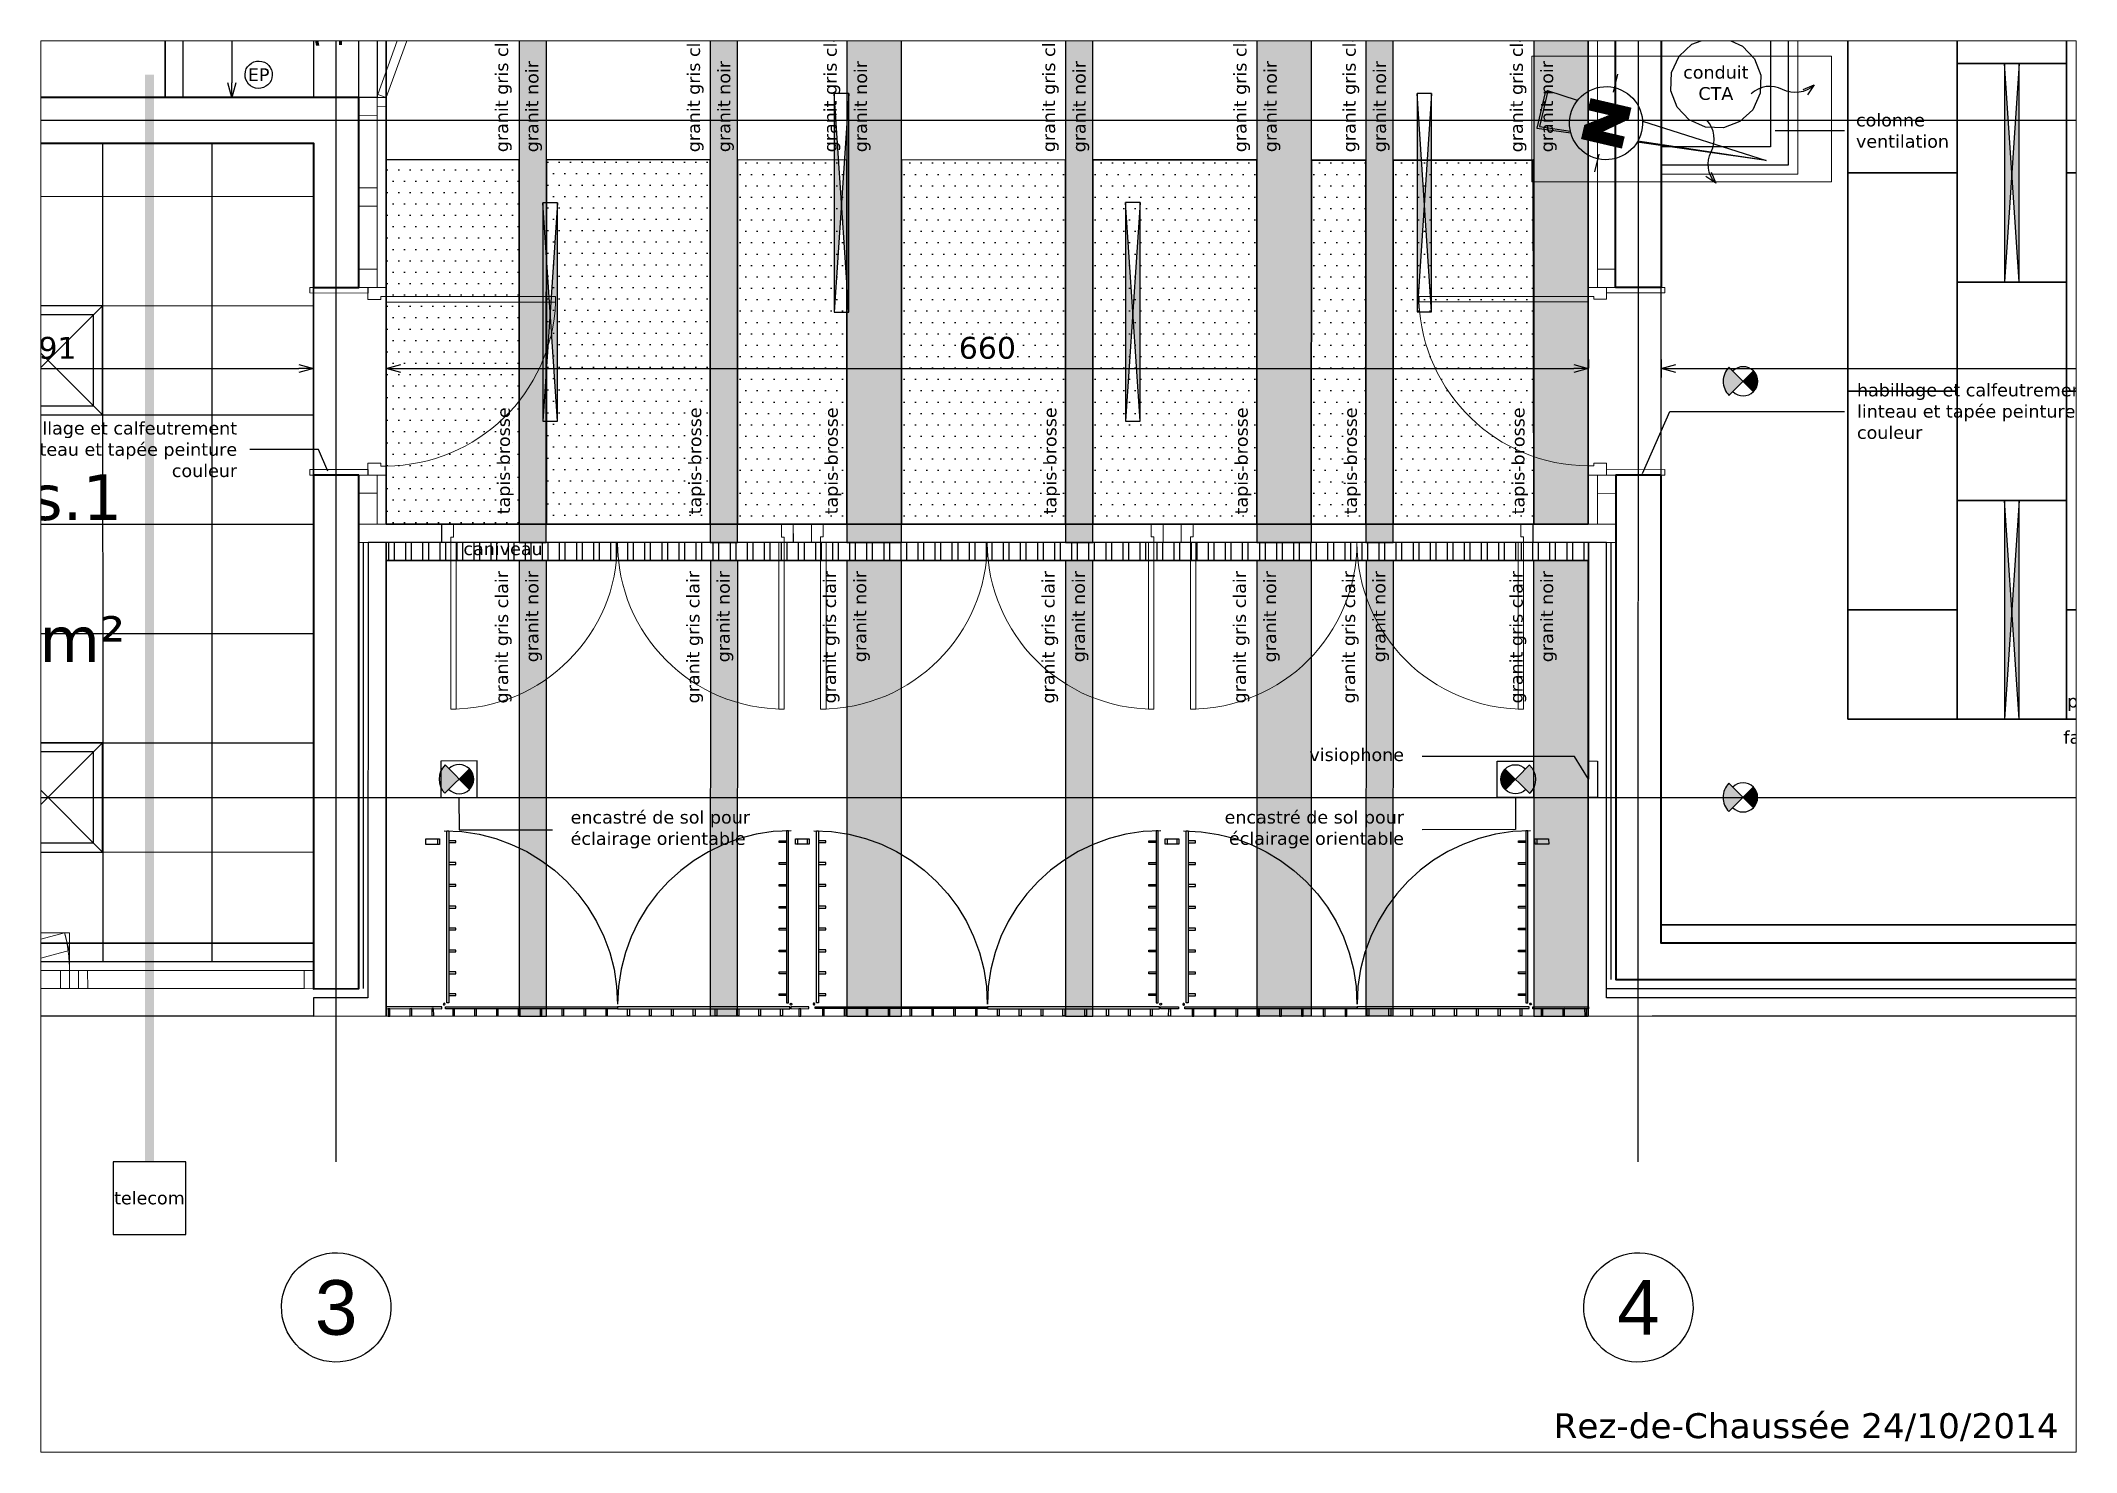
# Paper-space layout 'A3-brouillon' of a CAD drawing. Header units: metres. Extents: x -122.918 to -122.511, y -11.515 to -11.232.
# The model-space entities are those that its viewports show. They can reach past a viewport. Long polylines and large blocks are cut down to what shows.
import ezdxf
from ezdxf.enums import TextEntityAlignment as Align

# ---------------------------------------------------------------- set-up
doc = ezdxf.new("R2010")
doc.units = ezdxf.units.M
doc.header["$MEASUREMENT"] = 0
doc.header["$PDMODE"] = 3
doc.header["$PDSIZE"] = 0.1
for name, pattern in [('01', [0.15, 0.1, -0.05]), ('02', [0.28, 0.2, -0.08]), ('03', [0.7, 0.5, -0.2]), ('ACAD_ISO12W100', [21, 12, -3, 0, -3, 0, -3]), ('AXES', [2, 1.25, -0.25, 0.25, -0.25]), ('AXES2', [1.125, 0.75, -0.125, 0.125, -0.125]), ('CACHEX2', [0.75, 0.5, -0.25]), ('POINTILLE', [0.25, 0, -0.25])]:
    doc.linetypes.add(name, pattern=pattern)
for name, color, linetype in [('00-AXE-0.00', 14, 'AXES2'), ('01-CLOISON-0.25', 3, 'Continuous'), ('01-DOUBLAGE-0.0x', 6, 'Continuous'), ('01-ISOL-0.08', 43, 'ISOLATION'), ('01-MEN-VU-0.13', 163, 'Continuous'), ('01-SANITAIRE-0.15', 44, 'Continuous'), ('02-VU-CACHE-01-0.10', 133, '01'), ('06-COT-50&100-0.20', 2, 'Continuous'), ('06-SYMB-DIVERS-0.20', 20, 'Continuous'), ('06-TXT-DETAILS-DIVERS-02.20', 2, 'Continuous'), ('06-TXT-DIVERS-0.20', 70, 'Continuous'), ('06-TXT-ETIQUETTES SURFACES', 210, 'Continuous'), ('07-CHAUFFAGE-0.13', 210, 'Continuous'), ('07-CTA-0.13', 163, 'Continuous'), ('07-ECLAIRAGE-0.13', 31, 'Continuous'), ('07-PLAFONDS-0.13', 5, 'Continuous'), ('07-REVETEMENTS-INTER-0.10', 10, 'Continuous'), ('07-SOLS-0.13', 211, 'Continuous'), ('08-VU-0.08', 56, 'Continuous'), ('08-VU-0.13', 44, 'Continuous'), ('08-VU-0.20', 32, 'Continuous')]:
    doc.layers.add(name, color=color, linetype=linetype)
doc.layers.add('01-BETON-0.40', color=4, linetype='Continuous', lineweight=40)
doc.layers.add('01-MEN-CP-0.15', color=2, linetype='Continuous', lineweight=18)
doc.layers.add('07-SF-HABIT-0.05', color=7, linetype='Continuous', plot=False)
doc.styles.add('COT', font='verdana.ttf')
doc.styles.add('locaux 100', font='verdana.ttf', dxfattribs={"height": 0.22})
doc.styles.add('locaux 20', font='verdana.ttf', dxfattribs={"height": 0.07})
doc.styles.get("Standard").update_dxf_attribs({"font": 'arial.ttf'})
doc.linetypes.add('ISOLATION', pattern='A,0.0001,-0.1,[134,ltypeshp.shx,S=0.1,R=0,X=-0.1,Y=0],-0.2,[134,ltypeshp.shx,S=0.1,R=180,X=0.1,Y=0],-0.1', length=0.4001)
doc.dimstyles.new('COT50', dxfattribs={"dimtxt": 0.12, "dimasz": 0.08, "dimexe": 0.05, "dimexo": 0, "dimgap": 0.05, "dimtad": 1, "dimdec": 0, "dimlfac": 100, "dimzin": 0, "dimdsep": 46, "dimtxsty": 'COT', "dimblk": 'OPEN30', "dimcen": 0.04, "dimdle": 0.05, "dimclrd": 256, "dimclre": 256, "dimclrt": 6, "dimadec": 0, "dimazin": 0, "dimtm": 1e-09, "dimtfac": 1, "dimtdec": 0, "dimtmove": 1, "dimatfit": 0, "dimldrblk": 'OPEN30', "dimfxl": 0.05, "dimfxlon": 1, "dimtolj": 1, "dimtzin": 0, "dimlwd": -1, "dimlwe": -1, "dimarcsym": 0})

psp = doc.layouts.new('A3-brouillon')

# ---------------------------------------------------------------- texts
at = {"layer": '06-TXT-DIVERS-0.20', "insert": (-122.51417, -11.50964), "char_height": 0.005, "attachment_point": 6, "style": 'locaux 100'}
psp.add_mtext_dynamic_manual_height_columns(' Rez-de-Chaussée 24/10/2014', width=0.2232946, gutter_width=1.5, heights=[0], dxfattribs=at)

msp = doc.modelspace()

# ---------------------------------------------------------------- texts
at = {"layer": '00-AXE-0.00'}
for s, p in [('4', (596097.687, 139691.666)), ('3', (596099.31, 139684.703))]:
    msp.add_text(s, height=0.3, rotation=103.1213, dxfattribs=at).set_placement(p, align=Align.MIDDLE_CENTER)
at = {"layer": '01-SANITAIRE-0.15', "char_height": 0.07, "width": 0.15887, "attachment_point": 5, "rotation": 103.1213, "style": 'locaux 20'}
for s, insert in [('EP', (596090.513, 139690.405)), ('telecom', (596098.958, 139683.568)), ('EP', (596092.815, 139682.752))]:
    msp.add_mtext(s, dxfattribs=dict(at, insert=insert))
at = {"layer": '06-TXT-DETAILS-DIVERS-02.20', "char_height": 0.07, "style": 'locaux 20'}
for s, insert, width, attachment_point, rotation in [('habillage et calfeutrement linteau et tapée peinture couleur', (596092.623, 139691.718), 1.56851, 4, 103.1213), ('colonne\\Pventilation', (596091.124, 139691.363), 1.15877, 4, 103.1213), ('tapis-brosse', (596093.594, 139690.044), 1.22139, 4, 193.1213), ('visiophone', (596095.033, 139689.726), 1.56851, 6, 103.1213), ('encastré de sol pour\\Péclairage orientable', (596095.424, 139689.817), 1.56851, 6, 103.1213), ('parement bois\\Pacoustique', (596090.488, 139689.273), 1.56851, 6, 103.1213), ('tapis-brosse', (596093.803, 139689.148), 1.22139, 4, 193.1213), ('tapis-brosse', (596093.939, 139688.564), 1.22139, 4, 193.1213), ('tapis-brosse', (596094.177, 139687.541), 1.22139, 4, 193.1213), ('tapis-brosse', (596094.45, 139686.372), 1.22139, 4, 193.1213), ('encastré de sol pour\\Péclairage orientable', (596096.463, 139685.361), 1.56851, 4, 103.1213), ('tapis-brosse', (596094.62, 139685.642), 1.22139, 4, 193.1213), ('caniveau', (596095.095, 139684.438), 1.22139, 4, 103.1213), ('commandes électriques, alarmes et extincteurs\\Pportes vitrées', (596091.803, 139683.629), 1.56851, 4, 103.1213), ('tapis-brosse', (596094.858, 139684.619), 1.22139, 4, 193.1213), ('commandes électriques, alarmes et extincteurs\\Pportes vitrées', (596090.704, 139683.372), 1.56851, 4, 103.1213), ('habillage et calfeutrement linteau et tapée peinture couleur', (596094.846, 139683.104), 1.56851, 6, 103.1213)]:
    msp.add_mtext(s, dxfattribs=dict(at, insert=insert, width=width, attachment_point=attachment_point, rotation=rotation))
at = {"layer": '06-TXT-DIVERS-0.20', "attachment_point": 5, "style": 'locaux 100'}
for s, insert, char_height, width, rotation in [('hall1\\PCLMP', (596090.078, 139686.156), 0.25, 2.37148, 103.1213), ('LT1', (596092.355, 139682.732), 0.15, 0.4884, 193.1213), ('LT2', (596091.294, 139682.484), 0.15, 0.4884, 193.1213), ('rés.1', (596095.344, 139682.132), 0.25, 2.37148, 103.1213), ('rés.2\\Ptélécom ', (596091.823, 139681.092), 0.25, 2.37148, 103.1213)]:
    msp.add_mtext(s, dxfattribs=dict(at, insert=insert, char_height=char_height, width=width, rotation=rotation))
at = {"layer": '06-TXT-ETIQUETTES SURFACES', "attachment_point": 5, "style": 'locaux 100'}
for s, insert, char_height, rotation in [('67m²', (596090.943, 139686.357), 0.25, 103.1213), ('1.1m²', (596092.297, 139683.024), 0.15, 193.1213), ('1.1m²', (596091.235, 139682.776), 0.15, 193.1213), ('13m²', (596096.105, 139682.3), 0.25, 103.1213), ('7m²', (596092.584, 139681.261), 0.25, 103.1213)]:
    msp.add_mtext(s, dxfattribs=dict(at, insert=insert, char_height=char_height, rotation=rotation))
at = {"layer": '07-CTA-0.13', "char_height": 0.07, "width": 0.74382, "attachment_point": 5, "rotation": 103.1213, "style": 'locaux 20'}
for s, insert in [('conduit\\PCTA', (596091.043, 139690.554)), ('conduit\\PCTA\\PSochon', (596090.275, 139682.043))]:
    msp.add_mtext(s, dxfattribs=dict(at, insert=insert))
at = {"layer": '07-PLAFONDS-0.13', "char_height": 0.07, "width": 6.62142, "attachment_point": 4, "rotation": 103.1213, "style": 'locaux 20'}
for s, insert in [('faux-plafond plage périmétrique non démontable BA13', (596094.118, 139693.23)), ('plafond non démontable en plaques de fibres de bois', (596093.92, 139693.205))]:
    msp.add_mtext(s, dxfattribs=dict(at, insert=insert))
at = {"layer": '07-REVETEMENTS-INTER-0.10', "linetype": '01', "insert": (596057.254, 139761.361), "char_height": 0.12, "width": 3.70005, "attachment_point": 4, "rotation": 103.1213, "style": 'locaux 20'}
msp.add_mtext('Protection murale continue\\Ph= 1,2 environ', dxfattribs=at)
at = {"layer": '07-SOLS-0.13', "char_height": 0.07, "rotation": 193.1213, "style": 'locaux 20'}
for s, insert, width, attachment_point in [('granit noir', (596093.861, 139690.268), 1.71911, 6), ('granit gris clair', (596093.899, 139690.105), 1.71911, 6), ('tapis-brosse', (596093.594, 139690.044), 1.22139, 4), ('granit noir', (596091.622, 139689.746), 1.71911, 4), ('granit gris clair', (596091.66, 139689.584), 1.71911, 4), ('granit noir', (596094.07, 139689.371), 1.71911, 6), ('granit gris clair', (596094.108, 139689.209), 1.71911, 6), ('tapis-brosse', (596093.803, 139689.148), 1.22139, 4), ('granit noir', (596094.207, 139688.787), 1.71911, 6), ('granit noir', (596091.83, 139688.852), 1.71911, 4), ('granit gris clair', (596094.244, 139688.625), 1.71911, 6), ('granit gris clair', (596091.868, 139688.69), 1.71911, 4), ('tapis-brosse', (596093.939, 139688.564), 1.22139, 4), ('granit noir', (596091.966, 139688.268), 1.71911, 4), ('granit gris clair', (596092.004, 139688.106), 1.71911, 4), ('granit noir', (596094.445, 139687.764), 1.71911, 6), ('granit gris clair', (596094.483, 139687.602), 1.71911, 6), ('tapis-brosse', (596094.177, 139687.541), 1.22139, 4), ('granit noir', (596092.205, 139687.246), 1.71911, 4), ('granit gris clair', (596092.242, 139687.083), 1.71911, 4), ('granit noir', (596094.717, 139686.595), 1.71911, 6), ('granit gris clair', (596094.755, 139686.433), 1.71911, 6), ('tapis-brosse', (596094.45, 139686.372), 1.22139, 4), ('granit noir', (596092.477, 139686.077), 1.71911, 4), ('granit gris clair', (596092.515, 139685.915), 1.71911, 4), ('granit noir', (596094.888, 139685.865), 1.71911, 6), ('granit gris clair', (596094.925, 139685.703), 1.71911, 6), ('tapis-brosse', (596094.62, 139685.642), 1.22139, 4), ('granit noir', (596092.647, 139685.346), 1.71911, 4), ('granit gris clair', (596092.685, 139685.184), 1.71911, 4), ('granit noir', (596095.126, 139684.842), 1.71911, 6), ('granit gris clair', (596095.164, 139684.68), 1.71911, 6), ('tapis-brosse', (596094.858, 139684.619), 1.22139, 4), ('granit noir', (596092.887, 139684.32), 1.71911, 4), ('granit gris clair', (596092.924, 139684.158), 1.71911, 4)]:
    msp.add_mtext(s, dxfattribs=dict(at, insert=insert, width=width, attachment_point=attachment_point))

# ---------------------------------------------------------------- blocks, each defined once
blk = doc.blocks.new('P180')
for points in [[(-1.85, 0.915), (-1.85, 0), (-1.88, 0), (-1.88, 0.915)], [(-0.08, 0.915), (-0.08, 0), (-0.05, 0), (-0.05, 0.915)], [(0, 0), (0, -0.1), (-0.065, -0.1), (-0.065, -0.03), (-0.05, -0.03), (-0.05, 0)]]:
    blk.add_lwpolyline(points, close=True)
at = {"linetype": 'Continuous'}
blk.add_lwpolyline([(-1.93, 0), (-1.93, -0.1), (-1.865, -0.1), (-1.865, -0.03), (-1.88, -0.03), (-1.88, 0)], close=True, dxfattribs=at)
for centre, start, end in [((-1.88, 0), 0, 90), ((-0.05, 0), 90, 180)]:
    blk.add_arc(centre, 0.915, start, end)
at = {"linetype": 'Continuous', "text_generation_flag": 6}
blk.add_attdef('TEXTE', (-0.188, 0.598), '', height=0.08, rotation=90, dxfattribs=at)
blk = doc.blocks.new('Nord1')
at = {"color": 0, "linetype": 'Continuous'}
for p, q in [((0, 0), (0.1543, -1.731)), ((-0.6728, -2.1941), (-0.4265, -2.1933)), ((0.4265, -2.1933), (0.6665, -2.1941)), ((0.2742, -3.0767), (0.2336, -2.6211)), ((-0.2437, -3.0463), (-0.2132, -3.0767)), ((-0.2132, -3.0767), (0.2742, -3.0767))]:
    blk.add_line(p, q, dxfattribs=at)
for points in [[(-0.138, -1.7258), (0, 0), (0.1381, -1.7259)], [(-0.2665, -1.9164), (-0.2665, -2.4647)], [(-0.2543, -1.9164), (-0.2543, -2.4647)], [(-0.2421, -1.9164), (-0.2421, -2.4647)], [(-0.2299, -1.9164), (-0.2299, -2.4647)], [(-0.2177, -1.9164), (-0.2177, -2.4647)], [(-0.2056, -1.9164), (-0.2056, -2.4647)], [(-0.1934, -1.9164), (-0.1934, -2.4647)], [(-0.1812, -1.9164), (-0.1812, -2.4647)], [(-0.169, -1.9164), (-0.169, -2.4647)], [(-0.1568, -1.9164), (-0.1568, -2.4647)], [(-0.1446, -1.9164), (-0.1446, -2.4647)], [(-0.1325, -1.9164), (-0.1325, -2.4647)], [(-0.1203, -1.9164), (-0.1203, -2.1601)], [(-0.1081, -1.9316), (-0.1081, -2.1775)], [(0.1356, -1.9164), (0.1356, -2.4647)], [(0.1478, -1.9164), (0.1478, -2.4647)], [(0.16, -1.9164), (0.16, -2.4647)], [(0.1722, -1.9164), (0.1722, -2.4647)], [(0.1844, -1.9164), (0.1844, -2.4647)], [(0.1965, -1.9164), (0.1965, -2.4647)], [(0.2087, -1.9164), (0.2087, -2.4647)], [(0.2209, -1.9164), (0.2209, -2.4647)], [(0.2331, -1.9164), (0.2331, -2.4647)], [(0.2453, -1.9164), (0.2453, -2.4647)], [(0.2575, -1.9164), (0.2575, -2.4647)], [(0.2697, -1.9164), (0.2697, -2.4647)], [(-0.0959, -1.9469), (-0.0959, -2.1949)], [(-0.0837, -1.9621), (-0.0837, -2.2123)], [(-0.0715, -1.9773), (-0.0715, -2.2297)], [(-0.0593, -1.9926), (-0.0593, -2.2471)], [(-0.0472, -2.0078), (-0.0472, -2.2637)], [(-0.035, -2.023), (-0.035, -2.282)], [(-0.0228, -2.0383), (-0.0228, -2.3002)], [(-0.0106, -2.0535), (-0.0106, -2.3168)], [(0.0016, -2.0687), (0.0016, -2.3342)], [(0.0138, -2.084), (0.0138, -2.3516)], [(0.026, -2.0992), (0.026, -2.369)], [(0.0381, -2.1144), (0.0381, -2.3864)], [(-0.1203, -2.1601), (-0.1203, -2.4647)], [(0.0503, -2.1296), (0.0503, -2.4038)], [(0.0625, -2.1449), (0.0625, -2.4212)], [(0.0747, -2.1601), (0.0747, -2.4386)], [(0.0869, -2.1753), (0.0869, -2.456)], [(0.0991, -2.1906), (0.0991, -2.4647)], [(0.1112, -2.2058), (0.1112, -2.4647)], [(0.1234, -2.221), (0.1234, -2.4647)], [(-0.2106, -2.6329), (-0.2437, -3.0463), (0.2437, -3.0463), (0.2109, -2.6328)]]:
    blk.add_lwpolyline(points, dxfattribs=at)
at = {"color": 0, "linetype": 'Continuous', "const_width": 0.0122}
blk.add_lwpolyline([(-0.1203, -2.4647), (-0.1203, -2.1601), (0.093, -2.4647), (0.2757, -2.4647), (0.2757, -1.9164), (0.1234, -1.9164), (0.1234, -2.221), (-0.1203, -1.9164), (-0.2726, -1.9164), (-0.2726, -2.4647), (-0.1203, -2.4647)], close=True, dxfattribs=at)
at = {"color": 0, "linetype": 'Continuous'}
blk.add_circle((0, -2.1933), 0.4874, dxfattribs=at)
blk = doc.blocks.new('P90')
at = {"linetype": 'Continuous'}
for points in [[(-0.05, 0.929), (-0.05, 0), (-0.08, 0), (-0.08, 0.929)], [(-0.965, -0.03), (-0.965, -0.1), (-1.03, -0.1), (-1.03, 0), (-0.98, 0), (-0.98, -0.03)], [(0, 0), (0, -0.1), (-0.065, -0.1), (-0.065, -0.03), (-0.05, -0.03), (-0.05, 0)]]:
    blk.add_lwpolyline(points, close=True, dxfattribs=at)
blk.add_arc((-0.043, -0.006), 0.937, 92.2388, 179.6062, dxfattribs=at)
at = {"linetype": 'Continuous', "text_generation_flag": 6}
blk.add_attdef('TEXTE', text='', height=0.08, rotation=90, dxfattribs=at).set_placement((-0.188, 0.469), align=Align.CENTER)
blk = doc.blocks.new('_Open30')
at = {"color": 0, "linetype": 'ByBlock', "lineweight": -2}
for p, q in [((-1, 0.27), (0, 0)), ((0, 0), (-1, -0.27)), ((0, 0), (-1, 0))]:
    blk.add_line(p, q, dxfattribs=at)
blk = doc.blocks.new('*D14')
at = {"layer": '06-COT-50&100-0.20', "transparency": 16777216}
for p, q in [((596094.269, 139683.399), (596094.366, 139683.422)), ((596094.961, 139680.65), (596094.336, 139683.333)), ((596094.931, 139680.561), (596095.028, 139680.584))]:
    blk.add_line(p, q, dxfattribs=at)
at = {"layer": 'Defpoints', "color": 0, "transparency": 16777216}
for p in [(596094.318, 139683.411), (596093.112, 139683.13), (596093.774, 139680.291)]:
    blk.add_point(p, dxfattribs=at)
at = {"layer": '06-COT-50&100-0.20', "transparency": 16777216, "xscale": 0.08, "yscale": 0.08, "zscale": 0.08}
for p, rotation in [((596094.318, 139683.411), 103.1212703830424), ((596094.979, 139680.572), 283.1212703830424)]:
    blk.add_blockref('_Open30', p, dxfattribs=dict(at, rotation=rotation))
at = {"layer": '06-COT-50&100-0.20', "color": 6, "transparency": 16777216, "insert": (596094.539, 139681.966), "char_height": 0.12, "attachment_point": 5, "rotation": 103.1213, "style": 'COT'}
blk.add_mtext('\\A1;291', dxfattribs=at)
blk = doc.blocks.new('*D17')
at = {"layer": '06-COT-50&100-0.20', "transparency": 16777216}
for p, q in [((596094.416, 139696.095), (596082.417, 139693.298)), ((596094.482, 139696.161), (596094.505, 139696.064)), ((596082.35, 139693.231), (596082.327, 139693.328))]:
    blk.add_line(p, q, dxfattribs=at)
at = {"layer": 'Defpoints', "color": 0, "transparency": 16777216}
for p in [(596094.45, 139696.302), (596082.339, 139693.279), (596083.458, 139688.478)]:
    blk.add_point(p, dxfattribs=at)
at = {"layer": '06-COT-50&100-0.20', "transparency": 16777216, "xscale": 0.08, "yscale": 0.08, "zscale": 0.08}
for p, rotation in [((596094.494, 139696.113), 13.12127038304243), ((596082.339, 139693.279), 193.1212703830424)]:
    blk.add_blockref('_Open30', p, dxfattribs=dict(at, rotation=rotation))
at = {"layer": '06-COT-50&100-0.20', "color": 6, "transparency": 16777216, "insert": (596088.442, 139694.586), "char_height": 0.12, "attachment_point": 5, "rotation": 193.1213, "style": 'COT'}
blk.add_mtext('\\A1;1248', dxfattribs=at)
blk = doc.blocks.new('A$C6BB47F20')
for points in [[(-0.038, 0.912), (-0.038, 0.902), (-0.078, 0.902), (-0.078, 0.912)], [(-0.027, 0.022), (-0.027, 0.967), (-0.038, 0.967), (-0.038, 0.022)], [(-0.038, 0.792), (-0.038, 0.782), (-0.078, 0.782), (-0.078, 0.792)], [(-0.038, 0.672), (-0.038, 0.662), (-0.078, 0.662), (-0.078, 0.672)], [(-0.038, 0.552), (-0.038, 0.542), (-0.078, 0.542), (-0.078, 0.552)], [(-0.038, 0.432), (-0.038, 0.422), (-0.078, 0.422), (-0.078, 0.432)], [(-0.038, 0.312), (-0.038, 0.302), (-0.078, 0.302), (-0.078, 0.312)], [(-0.038, 0.192), (-0.038, 0.182), (-0.078, 0.182), (-0.078, 0.192)], [(-0.038, 0.072), (-0.038, 0.062), (-0.078, 0.062), (-0.078, 0.072)]]:
    blk.add_lwpolyline(points, close=True)
at = {"linetype": '01', "ltscale": 0.25}
for points in [[(-0.02, 0), (-0.965, 0), (-0.965, -0.01), (-0.02, -0.01)], [(-0.91, -0.01), (-0.9, -0.01), (-0.9, -0.05), (-0.91, -0.05)], [(-0.79, -0.01), (-0.78, -0.01), (-0.78, -0.05), (-0.79, -0.05)], [(-0.67, -0.01), (-0.66, -0.01), (-0.66, -0.05), (-0.67, -0.05)], [(-0.55, -0.01), (-0.54, -0.01), (-0.54, -0.05), (-0.55, -0.05)], [(-0.43, -0.01), (-0.42, -0.01), (-0.42, -0.05), (-0.43, -0.05)], [(-0.31, -0.01), (-0.3, -0.01), (-0.3, -0.05), (-0.31, -0.05)], [(-0.19, -0.01), (-0.18, -0.01), (-0.18, -0.05), (-0.19, -0.05)], [(-0.07, -0.01), (-0.06, -0.01), (-0.06, -0.05), (-0.07, -0.05)]]:
    blk.add_lwpolyline(points, close=True, dxfattribs=at)
blk.add_circle((-0.013, 0.015), 0.005)
at = {"linetype": '03', "ltscale": 0.5}
blk.add_arc((-0.013, 0.015), 0.952, 90, 180, dxfattribs=at)
blk = doc.blocks.new('fen80')
at = {"linetype": '01'}
blk.add_lwpolyline([(0.849, 0.11), (0.076, -0.097), (0.05, 0), (0.823, 0.207)], close=True, dxfattribs=at)
blk.add_lwpolyline([(0.85, 0), (0.85, 0.207), (0.05, 0.207), (0.05, 0)], dxfattribs=at)
for points in [[(0.05, -0.1), (0, -0.1), (0, 0), (0.05, 0)], [(0.1, -0.1), (0.05, -0.1), (0.05, 0), (0.1, 0)], [(0.85, -0.1), (0.05, -0.1), (0.05, 0), (0.85, 0)], [(0.85, -0.1), (0.8, -0.1), (0.8, 0), (0.85, 0)], [(0.9, -0.1), (0.85, -0.1), (0.85, 0), (0.9, 0)]]:
    blk.add_lwpolyline(points, close=True)
blk.add_arc((0.05, 0), 0.8, 0, 14.9998, dxfattribs=at)
blk = doc.blocks.new('*D48')
at = {"layer": '06-COT-50&100-0.20', "transparency": 16777216}
for p, q in [((596092.68, 139690.217), (596092.777, 139690.239)), ((596094.209, 139683.878), (596092.747, 139690.15)), ((596094.178, 139683.789), (596094.276, 139683.812))]:
    blk.add_line(p, q, dxfattribs=at)
at = {"layer": 'Defpoints', "color": 0, "transparency": 16777216}
for p in [(596092.729, 139690.228), (596092.295, 139690.127), (596093.794, 139683.699)]:
    blk.add_point(p, dxfattribs=at)
at = {"layer": '06-COT-50&100-0.20', "transparency": 16777216, "xscale": 0.08, "yscale": 0.08, "zscale": 0.08}
for p, rotation in [((596092.729, 139690.228), 103.1212703830424), ((596094.227, 139683.8), 283.1212703830424)]:
    blk.add_blockref('_Open30', p, dxfattribs=dict(at, rotation=rotation))
at = {"layer": '06-COT-50&100-0.20', "color": 6, "transparency": 16777216, "insert": (596093.368, 139686.989), "char_height": 0.12, "attachment_point": 5, "rotation": 103.1213, "style": 'COT'}
blk.add_mtext('\\A1;660', dxfattribs=at)
blk = doc.blocks.new('*D49')
at = {"layer": '06-COT-50&100-0.20', "transparency": 16777216}
for p, q in [((596087.868, 139710.862), (596087.965, 139710.884)), ((596092.62, 139690.695), (596087.934, 139710.795)), ((596092.589, 139690.606), (596092.686, 139690.629))]:
    blk.add_line(p, q, dxfattribs=at)
at = {"layer": 'Defpoints', "color": 0, "transparency": 16777216}
for p in [(596087.916, 139710.873), (596086.863, 139710.627), (596092.205, 139690.517)]:
    blk.add_point(p, dxfattribs=at)
at = {"layer": '06-COT-50&100-0.20', "transparency": 16777216, "xscale": 0.08, "yscale": 0.08, "zscale": 0.08}
for p, rotation in [((596087.916, 139710.873), 103.1212703830424), ((596092.638, 139690.618), 283.1212703830424)]:
    blk.add_blockref('_Open30', p, dxfattribs=dict(at, rotation=rotation))
at = {"layer": '06-COT-50&100-0.20', "color": 6, "transparency": 16777216, "insert": (596090.167, 139700.72), "char_height": 0.12, "attachment_point": 5, "rotation": 103.1213, "style": 'COT'}
blk.add_mtext('\\A1;2080', dxfattribs=at)
blk = doc.blocks.new('A$C7BBE718B')
at = {"layer": '07-CTA-0.13'}
blk.add_lwpolyline([(0.06, 0.025), (0, 0), (0.037, 0.054)], dxfattribs=at)
blk.add_lwpolyline([(0, 0, -0.319902), (0.173, 0.025, 0.319902), (0.346, 0.049)], format="xyb", dxfattribs=at)
blk = doc.blocks.new('Spot-directionnel')
h = blk.add_hatch(color=256)
h.dxf.hatch_style = 1
h.paths.add_polyline_path([(-0.057, 0.057, 0.414214), (-0.057, -0.057), (0, 0)])
h = blk.add_hatch(color=256)
h.dxf.hatch_style = 1
h.paths.add_polyline_path([(0.078, 0.078), (0, 0), (0.078, -0.078, 0.414214)])
for p, q in [((-0.057, -0.057), (0.078, 0.078)), ((-0.057, 0.057), (0.078, -0.078))]:
    blk.add_line(p, q)
for radius, start, end in [(0.08, 45, 315), (0.11, 315, 45)]:
    blk.add_arc((0, 0), radius, start, end)
blk = doc.blocks.new('Eclairage-Pl-60x60')
for p, q in [((-0.3, 0.3), (0.3, -0.3)), ((-0.3, -0.3), (0.3, 0.3))]:
    blk.add_line(p, q)
for points in [[(-0.3, -0.3), (0.3, -0.3), (0.3, 0.3), (-0.3, 0.3)], [(-0.25, -0.25), (0.25, -0.25), (0.25, 0.25), (-0.25, 0.25)]]:
    blk.add_lwpolyline(points, close=True)
blk = doc.blocks.new('A$C088F410E')
h = blk.add_hatch(color=256)
h.dxf.hatch_style = 1
h.paths.add_polyline_path([(-0.04, 1.2), (-0.04, 0), (0, 0.6)])
h = blk.add_hatch(color=256)
h.dxf.hatch_style = 1
h.paths.add_polyline_path([(0.04, 1.2), (0, 0.6), (0.04, 0)])
for p, q in [((0.04, 0), (-0.04, 1.2)), ((0.04, 1.2), (-0.04, 0))]:
    blk.add_line(p, q)
blk.add_lwpolyline([(0.04, 0), (0.04, 1.2), (-0.04, 1.2), (-0.04, 0)], close=True)
blk = doc.blocks.new('A$C10DA3ED3')
at = {"layer": '07-ECLAIRAGE-0.13'}
for p in [(0, -0.6), (-1.6, -1.2), (0, -3), (-1.6, -3.6), (0, -5.4), (-1.6, -6), (0, -7.8), (-1.6, -8.4)]:
    blk.add_blockref('A$C088F410E', p, dxfattribs=at)
blk = doc.blocks.new('*D63')
at = {"layer": '06-COT-50&100-0.20', "transparency": 16777216}
for p, q in [((596092.982, 139682.589), (596092.959, 139682.686)), ((596092.021, 139682.416), (596092.892, 139682.619)), ((596091.954, 139682.349), (596091.932, 139682.446))]:
    blk.add_line(p, q, dxfattribs=at)
at = {"layer": 'Defpoints', "color": 0, "transparency": 16777216}
for p in [(596092.97, 139682.637), (596093.031, 139682.377), (596092.003, 139682.138)]:
    blk.add_point(p, dxfattribs=at)
at = {"layer": '06-COT-50&100-0.20', "transparency": 16777216, "xscale": 0.08, "yscale": 0.08, "zscale": 0.08}
for p, rotation in [((596092.97, 139682.637), 13.12127038304243), ((596091.943, 139682.398), 193.1212703830424)]:
    blk.add_blockref('_Open30', p, dxfattribs=dict(at, rotation=rotation))
at = {"layer": '06-COT-50&100-0.20', "color": 6, "transparency": 16777216, "insert": (596092.482, 139682.408), "char_height": 0.12, "attachment_point": 5, "rotation": 193.1213, "style": 'COT'}
blk.add_mtext('\\A1;106', dxfattribs=at)
blk = doc.blocks.new('*D66')
at = {"layer": '06-COT-50&100-0.20', "transparency": 16777216}
for p, q in [((596091.768, 139682.357), (596090.896, 139682.154)), ((596091.857, 139682.326), (596091.834, 139682.424)), ((596090.829, 139682.087), (596090.807, 139682.184))]:
    blk.add_line(p, q, dxfattribs=at)
at = {"layer": 'Defpoints', "color": 0, "transparency": 16777216}
for p in [(596090.818, 139682.136), (596091.906, 139682.115), (596090.879, 139681.876)]:
    blk.add_point(p, dxfattribs=at)
at = {"layer": '06-COT-50&100-0.20', "transparency": 16777216, "xscale": 0.08, "yscale": 0.08, "zscale": 0.08}
for p, rotation in [((596091.845, 139682.375), 13.12127038304243), ((596090.818, 139682.136), 193.1212703830424)]:
    blk.add_blockref('_Open30', p, dxfattribs=dict(at, rotation=rotation))
at = {"layer": '06-COT-50&100-0.20', "color": 6, "transparency": 16777216, "insert": (596091.357, 139682.146), "char_height": 0.12, "attachment_point": 5, "rotation": 193.1213, "style": 'COT'}
blk.add_mtext('\\A1;106', dxfattribs=at)
blk = doc.blocks.new('A$C5BE8690B')
for points in [[(0, -1.2), (0.6, -1.2), (0.6, 0), (0, 0)], [(0, -2.4), (0.6, -2.4), (0.6, -1.2), (0, -1.2)], [(0, -3.6), (0.6, -3.6), (0.6, -2.4), (0, -2.4)], [(0, -4.8), (0.6, -4.8), (0.6, -3.6), (0, -3.6)], [(0, -6), (0.6, -6), (0.6, -4.8), (0, -4.8)], [(0, -7.2), (0.6, -7.2), (0.6, -6), (0, -6)], [(0, -8.4), (0.6, -8.4), (0.6, -7.2), (0, -7.2)], [(0, -9), (0.6, -9), (0.6, -8.4), (0, -8.4)]]:
    blk.add_lwpolyline(points, close=True)
blk = doc.blocks.new('A$C07BA4181')
for points in [[(0.6, -0.6), (0, -0.6), (0, 0), (0.6, 0)], [(0.6, -1.8), (0, -1.8), (0, -0.6), (0.6, -0.6)], [(0.6, -3), (0, -3), (0, -1.8), (0.6, -1.8)], [(0.6, -4.2), (0, -4.2), (0, -3), (0.6, -3)], [(0.6, -5.4), (0, -5.4), (0, -4.2), (0.6, -4.2)], [(0.6, -6.6), (0, -6.6), (0, -5.4), (0.6, -5.4)], [(0.6, -7.8), (0, -7.8), (0, -6.6), (0.6, -6.6)], [(0.6, -9), (0, -9), (0, -7.8), (0.6, -7.8)]]:
    blk.add_lwpolyline(points, close=True)
blk = doc.blocks.new('A$C79887286')
for p in [(0, -1.2), (0, -3.6), (0, -6), (0, -8.4)]:
    blk.add_blockref('A$C088F410E', p)

# ---------------------------------------------------------------- dimensions: what is measured, and where the dimension line sits
at = {"layer": '06-COT-50&100-0.20'}
for base, p1, p2, angle, picture, middle in [((596087.916, 139710.873), (596092.205, 139690.517), (596086.863, 139710.627), 103.1213, '*D49', (596090.167, 139700.72)), ((596082.339, 139693.279), (596094.45, 139696.302), (596083.458, 139688.478), 193.1213, '*D17', (596088.442, 139694.586)), ((596092.729, 139690.228), (596093.794, 139683.699), (596092.295, 139690.127), 103.1213, '*D48', (596093.368, 139686.989)), ((596094.3176, 139683.4107), (596093.7738, 139680.2915), (596093.1122, 139683.1297), 103.1213, '*D14', (596094.5389, 139681.9661)), ((596092.97, 139682.637), (596092.003, 139682.138), (596093.031, 139682.377), 193.1213, '*D63', (596092.482, 139682.408)), ((596090.818, 139682.1356), (596091.9061, 139682.1151), (596090.8786, 139681.8756), 193.1213, '*D66', (596091.3573, 139682.1458))]:
    dim = msp.add_linear_dim(base=base, p1=p1, p2=p2, angle=angle, dimstyle='COT50', dxfattribs=at)
    dim.commit()
    dim.dimension.update_dxf_attribs({"geometry": picture, "text_midpoint": middle})

# ---------------------------------------------------------------- hatches: boundary and pattern name
at = {"layer": '07-SOLS-0.13'}
for points in [[(596093.824, 139690.175), (596096.259, 139690.743), (596096.191, 139691.035), (596093.756, 139690.467)], [(596093.561, 139690.422), (596083.695, 139688.122), (596083.763, 139687.83), (596093.629, 139690.13)], [(596094.033, 139689.279), (596096.468, 139689.846), (596096.434, 139689.992), (596093.999, 139689.425)], [(596094.169, 139688.694), (596096.604, 139689.262), (596096.536, 139689.554), (596094.101, 139688.987)], [(596093.902, 139689.402), (596083.938, 139687.079), (596083.972, 139686.933), (596093.936, 139689.256)], [(596094.004, 139688.964), (596084.04, 139686.641), (596084.108, 139686.349), (596094.072, 139688.672)], [(596094.408, 139687.672), (596096.843, 139688.239), (596096.809, 139688.385), (596094.374, 139687.818)], [(596094.276, 139687.795), (596084.313, 139685.473), (596084.347, 139685.327), (596094.31, 139687.649)], [(596094.68, 139686.503), (596097.115, 139687.071), (596097.047, 139687.363), (596094.612, 139686.795)], [(596094.515, 139686.772), (596084.551, 139684.45), (596084.619, 139684.158), (596094.583, 139686.48)], [(596094.85, 139685.773), (596097.285, 139686.34), (596097.251, 139686.486), (596094.816, 139685.919)], [(596094.719, 139685.896), (596084.755, 139683.573), (596084.789, 139683.427), (596094.753, 139685.75)], [(596097.49, 139685.464), (596095.055, 139684.896), (596095.089, 139684.75), (596097.524, 139685.318)], [(596094.957, 139684.873), (596084.994, 139682.551), (596085.028, 139682.405), (596094.991, 139684.727)]]:
    msp.add_hatch(color=252, dxfattribs=at).paths.add_polyline_path(points)
h = msp.add_hatch(dxfattribs=at)
h.set_pattern_fill('DOTS', color=256)
h.set_pattern_definition([(103.12127, (596100.12284, 139675.560705), (-0.06796239, 0.01624581), [0, -0.0625])])
h.paths.add_polyline_path([(596091.682, 139689.673), (596091.857, 139688.925), (596093.804, 139689.379), (596093.629, 139690.13)])
h = msp.add_hatch(dxfattribs=at)
h.set_pattern_fill('DOTS', color=256)
h.set_pattern_definition([(103.12127, (596100.224995, 139675.1224), (-0.06796239, 0.01624581), [0, -0.0625])])
h.paths.add_polyline_path([(596091.891, 139688.779), (596091.959, 139688.487), (596093.907, 139688.941), (596093.838, 139689.233)])
h = msp.add_hatch(dxfattribs=at)
h.set_pattern_fill('DOTS', color=256)
h.set_pattern_definition([(103.12127, (596100.49744, 139673.95361), (-0.06796239, 0.01624581), [0, -0.0625])])
h.paths.add_polyline_path([(596092.027, 139688.195), (596092.231, 139687.318), (596094.179, 139687.772), (596093.975, 139688.649)])
h = msp.add_hatch(dxfattribs=at)
h.set_pattern_fill('DOTS', color=256)
h.set_pattern_definition([(103.12127, (596100.735775, 139672.93115), (-0.06796239, 0.01624581), [0, -0.0625])])
h.paths.add_polyline_path([(596092.265, 139687.172), (596092.47, 139686.296), (596094.417, 139686.75), (596094.213, 139687.626)])
h = msp.add_hatch(dxfattribs=at)
h.set_pattern_fill('DOTS', color=256)
h.set_pattern_definition([(103.12127, (596100.940087, 139672.054636), (-0.06796239, 0.01624581), [0, -0.0625])])
h.paths.add_polyline_path([(596092.538, 139686.004), (596092.674, 139685.419), (596094.622, 139685.873), (596094.485, 139686.458)])
h = msp.add_hatch(dxfattribs=at)
h.set_pattern_fill('DOTS', color=256)
h.set_pattern_definition([(103.12127, (596100.814845, 139671.19803), (-0.06796239, 0.01624581), [0, -0.0625])])
h.paths.add_polyline_path([(596092.708, 139685.273), (596092.912, 139684.397), (596094.86, 139684.851), (596094.656, 139685.727)])
h = msp.add_hatch(dxfattribs=at)
h.set_pattern_fill('DOTS', color=256)
h.set_pattern_definition([(103.12127, (596101.165166, 139670.149866), (-0.06796239, 0.01624581), [0, -0.0625])])
h.paths.add_polyline_path([(596092.946, 139684.251), (596093.112, 139683.54), (596095.06, 139683.994), (596094.894, 139684.705)])
at = {"layer": '08-VU-0.08'}
h = msp.add_hatch(dxfattribs=at)
h.set_pattern_fill('ANSI32', color=256, scale=0.25, angle=45)
h.set_pattern_definition([(193.12127, (596100.814845, 139671.19803), (0.02128246, -0.09130235), []), (193.12127, (596100.77732, 139671.22137), (0.02128246, -0.09130235), [])])
h.paths.add_polyline_path([(596095.254, 139684.04), (596093.756, 139690.468), (596093.659, 139690.445), (596095.157, 139684.017)])

# ---------------------------------------------------------------- linework, layer by layer
at = {"layer": '00-AXE-0.00'}
for p, q in [((596099.828, 139670.147), (596085.783, 139730.398)), ((596096.207, 139669.302), (596082.162, 139729.554)), ((596093.473, 139668.665), (596079.429, 139728.917)), ((596096.908, 139691.484), (596082.22, 139688.061)), ((596098.531, 139684.521), (596083.844, 139681.098))]:
    msp.add_line(p, q, dxfattribs=at)
at = {"layer": '00-AXE-0.00', "linetype": 'Continuous'}
for centre in [(596097.687, 139691.666), (596099.31, 139684.703)]:
    msp.add_circle(centre, 0.3, dxfattribs=at)
at = {"layer": '01-BETON-0.40'}
msp.add_lwpolyline([(596094.729, 139695.546), (596094.729, 139695.546), (596095.71, 139691.334), (596093.208, 139690.75), (596093.264, 139690.507), (596095.962, 139691.136), (596094.923, 139695.591)], dxfattribs=at)
for points in [[(596092.261, 139690.273), (596087.272, 139689.11), (596087.215, 139689.354), (596092.205, 139690.517)], [(596094.831, 139683.787), (596094.888, 139683.544), (596097.634, 139684.184), (596097.577, 139684.427)], [(596094.268, 139676.145), (596094.862, 139676.284), (596094.805, 139676.527), (596094.659, 139676.493), (596093.112, 139683.13), (596093.884, 139683.31), (596093.828, 139683.553), (596092.812, 139683.316), (596094.416, 139676.437), (596094.211, 139676.389)], [(596090.66, 139682.815), (596090.716, 139682.571), (596088.895, 139682.147), (596088.839, 139682.39)]]:
    msp.add_lwpolyline(points, close=True, dxfattribs=at)
at = {"layer": '01-CLOISON-0.25'}
msp.add_lwpolyline([(596094.729, 139695.546), (596095.71, 139691.334), (596095.613, 139691.311), (596094.631, 139695.523)], dxfattribs=at)
for points in [[(596091.549, 139690.364), (596091.39, 139691.045), (596090.514, 139690.841), (596090.673, 139690.159), (596090.77, 139690.182), (596090.634, 139690.766), (596091.316, 139690.925), (596091.452, 139690.341)], [(596091.906, 139682.115), (596091.664, 139683.152), (596091.762, 139683.174), (596092.003, 139682.138)], [(596093.031, 139682.377), (596090.879, 139681.876), (596090.716, 139682.571), (596088.963, 139682.163), (596089.236, 139680.995), (596089.236, 139680.995), (596089.333, 139681.017), (596089.333, 139681.017), (596089.246, 139681.392), (596093.054, 139682.28)], [(596090.781, 139681.853), (596089.223, 139681.49), (596089.084, 139682.088), (596090.642, 139682.451)]]:
    msp.add_lwpolyline(points, close=True, dxfattribs=at)
at = {"layer": '01-DOUBLAGE-0.0x'}
for points in [[(596093.636, 139690.542), (596093.659, 139690.445), (596096.191, 139691.035), (596095.118, 139695.637), (596095.021, 139695.614), (596096.071, 139691.11)], [(596097.78, 139684.218), (596097.689, 139684.607), (596095.157, 139684.017), (596095.18, 139683.92), (596097.614, 139684.487), (596097.683, 139684.195)]]:
    msp.add_lwpolyline(points, close=True, dxfattribs=at)
at = {"layer": '01-ISOL-0.08', "ltscale": 0.1}
msp.add_line((596096.022, 139691.098), (596094.972, 139695.603), dxfattribs=at)
at = {"layer": '01-ISOL-0.08', "ltscale": 0.05}
for p, q in [((596095.968, 139691.111), (596093.63, 139690.567)), ((596097.571, 139684.452), (596095.185, 139683.895))]:
    msp.add_line(p, q, dxfattribs=at)
at = {"layer": '01-MEN-CP-0.15'}
for points in [[(596090.514, 139690.841), (596091.39, 139691.045), (596091.549, 139690.364), (596091.598, 139690.375), (596091.428, 139691.106), (596090.502, 139690.89)], [(596090.448, 139690.829), (596090.454, 139690.879), (596089.846, 139690.952), (596089.84, 139690.902)], [(596090.514, 139690.841), (596090.502, 139690.89), (596090.454, 139690.879), (596090.465, 139690.83)], [(596093.276, 139690.458), (596093.203, 139690.77), (596093.174, 139690.763), (596093.247, 139690.451)], [(596092.302, 139690.231), (596092.229, 139690.543), (596092.2, 139690.536), (596092.273, 139690.224)], [(596093.287, 139690.409), (596093.264, 139690.507), (596093.362, 139690.53), (596093.384, 139690.432)], [(596093.728, 139690.148), (596093.625, 139690.591), (596093.527, 139690.568), (596093.631, 139690.125)], [(596093.55, 139690.471), (596093.287, 139690.409), (596093.298, 139690.361), (596093.561, 139690.422)], [(596092.284, 139690.176), (596087.295, 139689.013), (596087.306, 139688.964), (596092.295, 139690.127)], [(596092.187, 139690.153), (596092.164, 139690.25), (596092.261, 139690.273), (596092.284, 139690.176)], [(596091.407, 139689.971), (596091.385, 139690.069), (596091.482, 139690.091), (596091.505, 139689.994)], [(596090.628, 139689.79), (596090.606, 139689.887), (596090.703, 139689.91), (596090.726, 139689.812)], [(596094.166, 139688.268), (596094.189, 139688.171), (596094.091, 139688.148), (596094.069, 139688.245)], [(596094.627, 139686.291), (596094.65, 139686.194), (596094.552, 139686.171), (596094.53, 139686.268)], [(596095.191, 139683.871), (596095.088, 139684.314), (596094.99, 139684.291), (596095.094, 139683.848)], [(596097.548, 139684.112), (596097.536, 139684.161), (596097.634, 139684.184), (596097.645, 139684.135)], [(596097.818, 139682.954), (596097.548, 139684.112), (596097.645, 139684.135), (596097.915, 139682.977)], [(596095.06, 139683.994), (596095.071, 139683.946), (596094.808, 139683.884), (596094.797, 139683.933)], [(596094.892, 139683.524), (596094.819, 139683.836), (596094.79, 139683.829), (596094.863, 139683.517)], [(596094.831, 139683.787), (596094.808, 139683.884), (596094.905, 139683.907), (596094.928, 139683.81)], [(596093.794, 139683.699), (596093.805, 139683.651), (596092.838, 139683.425), (596092.827, 139683.474)], [(596093.73, 139683.531), (596093.708, 139683.628), (596093.805, 139683.651), (596093.828, 139683.553)], [(596093.918, 139683.297), (596093.846, 139683.609), (596093.816, 139683.602), (596093.889, 139683.29)], [(596091.753, 139683.175), (596091.726, 139683.217), (596092.178, 139683.512), (596092.206, 139683.471)], [(596092.772, 139683.413), (596092.778, 139683.463), (596092.242, 139683.527), (596092.236, 139683.478)], [(596092.838, 139683.425), (596092.827, 139683.474), (596092.778, 139683.463), (596092.789, 139683.414)], [(596093.295, 139683.429), (596093.273, 139683.527), (596093.37, 139683.549), (596093.393, 139683.452)], [(596092.812, 139683.316), (596092.789, 139683.414), (596092.887, 139683.437), (596092.909, 139683.339)], [(596090.653, 139682.919), (596090.626, 139682.961), (596091.078, 139683.256), (596091.105, 139683.214)], [(596091.671, 139683.156), (596091.677, 139683.206), (596091.141, 139683.271), (596091.135, 139683.221)], [(596091.737, 139683.169), (596091.726, 139683.217), (596091.677, 139683.206), (596091.689, 139683.157)], [(596090.588, 139682.901), (596088.816, 139682.488), (596088.804, 139682.536), (596090.577, 139682.949)], [(596090.562, 139682.792), (596090.54, 139682.889), (596090.637, 139682.912), (596090.66, 139682.815)], [(596090.637, 139682.912), (596090.626, 139682.961), (596090.577, 139682.949), (596090.588, 139682.901)], [(596097.829, 139682.905), (596097.818, 139682.954), (596097.915, 139682.977), (596097.926, 139682.928)], [(596098.045, 139681.98), (596098.033, 139682.029), (596098.131, 139682.051), (596098.142, 139682.003)], [(596098.215, 139681.25), (596098.045, 139681.98), (596098.142, 139682.003), (596098.312, 139681.272)]]:
    msp.add_lwpolyline(points, close=True, dxfattribs=at)
at = {"layer": '01-MEN-CP-0.15', "linetype": '01', "ltscale": 0.5}
for centre, start, end in [((596091.726, 139683.217), 13.1213, 33.1213), ((596092.778, 139683.463), 173.1213, 193.1213), ((596090.626, 139682.961), 13.1213, 33.1213), ((596091.677, 139683.206), 173.1213, 193.1213)]:
    msp.add_arc(centre, 0.54, start, end, dxfattribs=at)
at = {"layer": '01-MEN-VU-0.13'}
for points in [[(596096.211, 139690.727), (596096.142, 139691.024), (596096.152, 139691.026), (596096.221, 139690.729)], [(596096.195, 139691.016), (596096.193, 139691.025), (596096.154, 139691.016), (596096.156, 139691.006)], [(596096.223, 139690.899), (596096.22, 139690.908), (596096.181, 139690.899), (596096.184, 139690.89)], [(596096.25, 139690.782), (596096.248, 139690.792), (596096.209, 139690.782), (596096.211, 139690.773)], [(596095.31, 139690.529), (596095.293, 139690.602), (596095.322, 139690.609), (596095.339, 139690.536)], [(596095.308, 139690.539), (596095.337, 139690.546), (596095.339, 139690.536), (596095.31, 139690.529)], [(596096.676, 139688.736), (596096.653, 139688.833), (596096.663, 139688.835), (596096.685, 139688.738)], [(596096.675, 139688.782), (596096.673, 139688.791), (596096.712, 139688.801), (596096.714, 139688.791)], [(596095.771, 139688.552), (596095.754, 139688.625), (596095.783, 139688.632), (596095.8, 139688.559)], [(596095.754, 139688.625), (596095.783, 139688.632), (596095.785, 139688.623), (596095.756, 139688.616)], [(596095.769, 139688.562), (596095.798, 139688.569), (596095.8, 139688.559), (596095.771, 139688.552)], [(596097.114, 139686.856), (596097.136, 139686.759), (596097.146, 139686.761), (596097.123, 139686.858)], [(596097.134, 139686.815), (596097.136, 139686.805), (596097.175, 139686.814), (596097.173, 139686.824)], [(596096.232, 139686.575), (596096.215, 139686.648), (596096.244, 139686.655), (596096.261, 139686.582)], [(596096.215, 139686.648), (596096.244, 139686.655), (596096.246, 139686.646), (596096.217, 139686.639)], [(596096.23, 139686.585), (596096.259, 139686.592), (596096.261, 139686.582), (596096.232, 139686.575)], [(596097.571, 139684.893), (596097.64, 139684.596), (596097.65, 139684.598), (596097.581, 139684.895)], [(596097.632, 139684.851), (596097.63, 139684.861), (596097.591, 139684.851), (596097.593, 139684.842)], [(596097.66, 139684.734), (596097.657, 139684.744), (596097.618, 139684.735), (596097.621, 139684.725)], [(596096.693, 139684.598), (596096.676, 139684.671), (596096.705, 139684.678), (596096.722, 139684.605)], [(596096.676, 139684.671), (596096.705, 139684.678), (596096.707, 139684.669), (596096.678, 139684.662)], [(596097.687, 139684.617), (596097.685, 139684.627), (596097.646, 139684.618), (596097.648, 139684.608)]]:
    msp.add_lwpolyline(points, close=True, dxfattribs=at)
at = {"layer": '01-SANITAIRE-0.15'}
msp.add_lwpolyline([(596099.198, 139683.419), (596099.198, 139683.419), (596099.107, 139683.808), (596099.107, 139683.808), (596098.718, 139683.718), (596098.718, 139683.718), (596098.809, 139683.328), (596098.809, 139683.328)], close=True, dxfattribs=at)
at = {"layer": '01-SANITAIRE-0.15', "linetype": 'CACHEX2', "const_width": 0.05}
msp.add_lwpolyline([(596092.951, 139682.168), (596098.763, 139683.523)], dxfattribs=at)
at = {"layer": '01-SANITAIRE-0.15'}
for centre in [(596090.513, 139690.405), (596092.815, 139682.752)]:
    msp.add_circle(centre, 0.075, dxfattribs=at)
at = {"layer": '02-VU-CACHE-01-0.10', "linetype": '02'}
for p, q in [((596092.812, 139683.316), (596090.66, 139682.815)), ((596090.716, 139682.571), (596092.869, 139683.073))]:
    msp.add_line(p, q, dxfattribs=at)
at = {"layer": '06-TXT-DETAILS-DIVERS-02.20'}
for points in [[(596093.222, 139690.649), (596092.856, 139690.718), (596092.639, 139691.651)], [(596091.139, 139691.301), (596091.225, 139690.931)], [(596094.925, 139690.74), (596094.82, 139690.638), (596095.01, 139689.823)], [(596095.113, 139690.373), (596095.285, 139690.413), (596095.402, 139689.914)], [(596090.384, 139689.716), (596090.472, 139689.341)], [(596096.43, 139684.724), (596096.602, 139684.765), (596096.486, 139685.264)], [(596094.849, 139683.617), (596094.745, 139683.539), (596094.83, 139683.172)], [(596091.999, 139682.791), (596091.819, 139683.561)], [(596090.899, 139682.534), (596090.72, 139683.304)]]:
    msp.add_lwpolyline(points, dxfattribs=at)
at = {"layer": '07-CHAUFFAGE-0.13'}
msp.add_lwpolyline([(596090.369, 139690.14), (596089.59, 139689.958), (596089.563, 139690.075), (596090.342, 139690.257)], close=True, dxfattribs=at)
at = {"layer": '07-CTA-0.13', "ltscale": 0.25}
msp.add_lwpolyline([(596090.721, 139681.89), (596090.721, 139681.89), (596090.608, 139682.377), (596090.608, 139682.377), (596089.829, 139682.196), (596089.829, 139682.196), (596089.942, 139681.709), (596089.942, 139681.709)], close=True, dxfattribs=at)
at = {"layer": '07-CTA-0.13', "linetype": 'POINTILLE', "ltscale": 0.1}
msp.add_lwpolyline([(596090.721, 139681.89), (596090.901, 139681.121), (596090.354, 139680.242), (596084.605, 139678.902), (596084.441, 139679.603), (596089.79, 139680.85), (596090.046, 139681.262), (596089.942, 139681.709)], dxfattribs=at)
at = {"layer": '07-CTA-0.13', "ltscale": 0.25}
msp.add_circle((596091.043, 139690.554), 0.25, dxfattribs=at)
at = {"layer": '07-ECLAIRAGE-0.13'}
for points in [[(596095.09, 139690.47), (596095.136, 139690.276), (596094.941, 139690.23), (596094.896, 139690.425)], [(596096.452, 139684.627), (596096.407, 139684.822), (596096.212, 139684.776), (596096.258, 139684.582)]]:
    msp.add_lwpolyline(points, close=True, dxfattribs=at)
at = {"layer": '07-PLAFONDS-0.13'}
for p, q in [((596097.565, 139681.175), (596096.903, 139684.013)), ((596096.981, 139681.039), (596096.319, 139683.877)), ((596096.396, 139680.903), (596095.735, 139683.741)), ((596093.239, 139682.587), (596097.614, 139683.607)), ((596095.812, 139680.767), (596095.15, 139683.605)), ((596095.228, 139680.63), (596094.566, 139683.469)), ((596094.643, 139680.494), (596093.982, 139683.332)), ((596094.059, 139680.358), (596093.397, 139683.196)), ((596093.375, 139682.003), (596097.75, 139683.023)), ((596093.511, 139681.418), (596097.887, 139682.438)), ((596093.647, 139680.834), (596098.023, 139681.854))]:
    msp.add_line(p, q, dxfattribs=at)
for points in [[(596094.28, 139692.053), (596093.054, 139697.312), (596084.289, 139695.269), (596085.515, 139690.01)], [(596095.06, 139683.994), (596093.561, 139690.422), (596083.695, 139688.122), (596085.193, 139681.695)], [(596098.149, 139681.311), (596097.488, 139684.15), (596093.112, 139683.13), (596093.774, 139680.291)]]:
    msp.add_lwpolyline(points, close=True, dxfattribs=at)
at = {"layer": '07-REVETEMENTS-INTER-0.10', "color": 80, "linetype": 'ACAD_ISO12W100', "ltscale": 0.01, "true_color": 0x3fff00, "const_width": 0.02}
msp.add_lwpolyline([(596057.39, 139760.777), (596057.617, 139759.803)], dxfattribs=at)
at = {"layer": '07-REVETEMENTS-INTER-0.10', "linetype": 'AXES', "ltscale": 0.2, "const_width": 0.02}
msp.add_lwpolyline([(596056.708, 139760.618), (596056.935, 139759.644)], dxfattribs=at)
at = {"layer": '07-SF-HABIT-0.05'}
for points in [[(596078.737, 139708.733), (596090.892, 139711.566), (596095.613, 139691.311), (596083.458, 139688.478)], [(596085.193, 139681.695), (596083.695, 139688.122), (596093.561, 139690.422), (596095.06, 139683.994)], [(596093.774, 139680.291), (596093.112, 139683.13), (596097.39, 139684.127), (596098.052, 139681.289)], [(596098.052, 139681.289), (596097.39, 139684.127), (596093.112, 139683.13), (596093.774, 139680.291)], [(596092.003, 139682.138), (596091.762, 139683.174), (596092.789, 139683.414), (596093.031, 139682.377)], [(596091.906, 139682.115), (596091.664, 139683.152), (596090.637, 139682.912), (596090.879, 139681.876)], [(596091.811, 139679.68), (596093.564, 139680.089), (596093.054, 139682.28), (596089.246, 139681.392), (596089.654, 139679.639), (596091.709, 139680.118)]]:
    msp.add_lwpolyline(points, close=True, dxfattribs=at)
at = {"layer": '07-SOLS-0.13'}
for points in [[(596093.824, 139690.175), (596096.259, 139690.743), (596096.191, 139691.035), (596093.756, 139690.467)], [(596097.689, 139684.607), (596096.191, 139691.035), (596093.756, 139690.467), (596095.254, 139684.04)], [(596093.824, 139690.175), (596096.259, 139690.743), (596096.191, 139691.035), (596093.756, 139690.467)], [(596093.561, 139690.422), (596083.695, 139688.122), (596083.763, 139687.83), (596093.629, 139690.13)], [(596085.193, 139681.695), (596083.695, 139688.122), (596093.561, 139690.422), (596093.631, 139690.125), (596093.728, 139690.148), (596095.088, 139684.314), (596094.99, 139684.291), (596095.06, 139683.994)], [(596093.561, 139690.422), (596083.695, 139688.122), (596083.763, 139687.83), (596093.629, 139690.13)], [(596091.682, 139689.673), (596091.857, 139688.925), (596093.804, 139689.379), (596093.629, 139690.13)], [(596094.033, 139689.279), (596096.468, 139689.846), (596096.434, 139689.992), (596093.999, 139689.425)], [(596094.033, 139689.279), (596096.468, 139689.846), (596096.434, 139689.992), (596093.999, 139689.425)], [(596094.169, 139688.694), (596096.604, 139689.262), (596096.536, 139689.554), (596094.101, 139688.987)], [(596094.169, 139688.694), (596096.604, 139689.262), (596096.536, 139689.554), (596094.101, 139688.987)], [(596093.902, 139689.402), (596083.938, 139687.079), (596083.972, 139686.933), (596093.936, 139689.256)], [(596093.902, 139689.402), (596083.938, 139687.079), (596083.972, 139686.933), (596093.936, 139689.256)], [(596091.891, 139688.779), (596091.959, 139688.487), (596093.907, 139688.941), (596093.838, 139689.233)], [(596094.004, 139688.964), (596084.04, 139686.641), (596084.108, 139686.349), (596094.072, 139688.672)], [(596094.004, 139688.964), (596084.04, 139686.641), (596084.108, 139686.349), (596094.072, 139688.672)], [(596092.027, 139688.195), (596092.231, 139687.318), (596094.179, 139687.772), (596093.975, 139688.649)], [(596094.408, 139687.672), (596096.843, 139688.239), (596096.809, 139688.385), (596094.374, 139687.818)], [(596094.408, 139687.672), (596096.843, 139688.239), (596096.809, 139688.385), (596094.374, 139687.818)], [(596094.276, 139687.795), (596084.313, 139685.473), (596084.347, 139685.327), (596094.31, 139687.649)], [(596094.276, 139687.795), (596084.313, 139685.473), (596084.347, 139685.327), (596094.31, 139687.649)], [(596092.265, 139687.172), (596092.47, 139686.296), (596094.417, 139686.75), (596094.213, 139687.626)], [(596094.68, 139686.503), (596097.115, 139687.071), (596097.047, 139687.363), (596094.612, 139686.795)], [(596094.68, 139686.503), (596097.115, 139687.071), (596097.047, 139687.363), (596094.612, 139686.795)], [(596094.515, 139686.772), (596084.551, 139684.45), (596084.619, 139684.158), (596094.583, 139686.48)], [(596094.515, 139686.772), (596084.551, 139684.45), (596084.619, 139684.158), (596094.583, 139686.48)], [(596094.85, 139685.773), (596097.285, 139686.34), (596097.251, 139686.486), (596094.816, 139685.919)], [(596094.85, 139685.773), (596097.285, 139686.34), (596097.251, 139686.486), (596094.816, 139685.919)], [(596092.538, 139686.004), (596092.674, 139685.419), (596094.622, 139685.873), (596094.485, 139686.458)], [(596094.719, 139685.896), (596084.755, 139683.573), (596084.789, 139683.427), (596094.753, 139685.75)], [(596094.719, 139685.896), (596084.755, 139683.573), (596084.789, 139683.427), (596094.753, 139685.75)], [(596092.708, 139685.273), (596092.912, 139684.397), (596094.86, 139684.851), (596094.656, 139685.727)], [(596097.49, 139685.464), (596095.055, 139684.896), (596095.089, 139684.75), (596097.524, 139685.318)], [(596097.49, 139685.464), (596095.055, 139684.896), (596095.089, 139684.75), (596097.524, 139685.318)], [(596094.957, 139684.873), (596084.994, 139682.551), (596085.028, 139682.405), (596094.991, 139684.727)], [(596094.957, 139684.873), (596084.994, 139682.551), (596085.028, 139682.405), (596094.991, 139684.727)], [(596092.946, 139684.251), (596093.112, 139683.54), (596095.06, 139683.994), (596094.894, 139684.705)]]:
    msp.add_lwpolyline(points, close=True, dxfattribs=at)
at = {"layer": '08-VU-0.08'}
for p, q in [((596096.111, 139691.376), (596091.39, 139711.631)), ((596097.78, 139684.218), (596100.69, 139671.734)), ((596098.052, 139681.289), (596097.39, 139684.127)), ((596093.884, 139683.31), (596094.888, 139683.544))]:
    msp.add_line(p, q, dxfattribs=at)
for points in [[(596095.254, 139684.04), (596093.756, 139690.468), (596093.659, 139690.445), (596095.157, 139684.017)], [(596095.254, 139684.04), (596093.756, 139690.468), (596093.659, 139690.445), (596095.157, 139684.017)], [(596091.857, 139688.925), (596091.682, 139689.676), (596093.629, 139690.13), (596093.804, 139689.379)], [(596091.959, 139688.487), (596091.891, 139688.779), (596093.838, 139689.233), (596093.907, 139688.941)], [(596092.231, 139687.319), (596092.027, 139688.195), (596093.975, 139688.649), (596094.179, 139687.773)], [(596092.265, 139687.172), (596092.47, 139686.296), (596094.417, 139686.75), (596094.213, 139687.626)], [(596092.538, 139686.004), (596092.674, 139685.419), (596094.622, 139685.873), (596094.485, 139686.458)], [(596092.708, 139685.273), (596092.912, 139684.397), (596094.86, 139684.851), (596094.656, 139685.727)], [(596092.946, 139684.251), (596093.112, 139683.54), (596095.06, 139683.994), (596094.894, 139684.705)]]:
    msp.add_lwpolyline(points, close=True, dxfattribs=at)
at = {"layer": '08-VU-0.13'}
for p, q in [((596087.97, 139690.3), (596090.502, 139690.89)), ((596087.982, 139690.251), (596090.514, 139690.841))]:
    msp.add_line(p, q, dxfattribs=at)
at = {"layer": '08-VU-0.20', "linetype": '01'}
for p, q in [((596090.609, 139681.71), (596091.018, 139679.957)), ((596090.901, 139681.778), (596091.31, 139680.025)), ((596090.317, 139681.642), (596090.726, 139679.889))]:
    msp.add_line(p, q, dxfattribs=at)
at = {"layer": '08-VU-0.20', "linetype": '01', "ltscale": 0.2}
msp.add_lwpolyline([(596094.827, 139690.717), (596094.816, 139690.766), (596095.011, 139690.811), (596095.022, 139690.763)], close=True, dxfattribs=at)
at = {"layer": '08-VU-0.20'}
for points in [[(596095.09, 139690.47), (596095.136, 139690.276), (596094.941, 139690.23), (596094.896, 139690.425)], [(596096.452, 139684.627), (596096.407, 139684.822), (596096.212, 139684.776), (596096.258, 139684.582)]]:
    msp.add_lwpolyline(points, close=True, dxfattribs=at)
at = {"layer": '08-VU-0.20', "linetype": '01'}
msp.add_lwpolyline([(596093.054, 139682.28), (596089.148, 139681.37), (596089.557, 139679.617)], dxfattribs=at)

# ---------------------------------------------------------------- block references
at = {"layer": '01-MEN-CP-0.15'}
for name, p, rotation in [('A$C7BBE718B', (596090.931, 139691.082), 283.1212703795048), ('A$C7BBE718B', (596091.579, 139690.678), 193.1212703819162), ('P180', (596094.166, 139688.268), 283.1212703796348), ('P180', (596094.627, 139686.291), 283.1212703796348), ('P180', (596095.088, 139684.314), 283.1212703796348), ('fen80', (596098.033, 139682.029), 103.1212703830424)]:
    msp.add_blockref(name, p, dxfattribs=dict(at, rotation=rotation))
at = {"layer": '01-MEN-CP-0.15', "extrusion": (0, 0, -1), "xscale": -1, "zscale": -1, "rotation": 166.8787295728993}
msp.add_blockref('P90', (-596092.295, 139690.127), dxfattribs=at)
at = {"layer": '01-MEN-CP-0.15', "extrusion": (0, 0, -1), "zscale": -1, "rotation": 346.8787296557476}
msp.add_blockref('P90', (-596093.794, 139683.699), dxfattribs=at)
at = {"layer": '01-MEN-VU-0.13', "rotation": 103.1212703830424}
for p in [(596096.211, 139690.727), (596096.672, 139688.75), (596097.133, 139686.773)]:
    msp.add_blockref('A$C6BB47F20', p, dxfattribs=at)
at = {"layer": '01-MEN-VU-0.13', "xscale": -1, "rotation": 103.1212703908934}
for p in [(596096.65, 139688.847), (596097.11, 139686.87), (596097.571, 139684.893)]:
    msp.add_blockref('A$C6BB47F20', p, dxfattribs=at)
at = {"layer": '06-SYMB-DIVERS-0.20', "xscale": 3, "yscale": 3, "zscale": 3}
msp.add_blockref('Nord1', (596061.477, 139768.223), dxfattribs=at)
at = {"layer": '07-ECLAIRAGE-0.13'}
for name, p, rotation in [('A$C79887286', (596084.902, 139692.639), 103.1212703830424), ('A$C79887286', (596085.895, 139691.022), 103.1212703830424), ('Spot-directionnel', (596094.829, 139691.59), 283.121270390643), ('Spot-directionnel', (596092.604, 139691.072), 283.121270390643), ('A$C10DA3ED3', (596085.034, 139687.51), 103.1212703830424), ('A$C10DA3ED3', (596085.761, 139684.394), 103.1212703830424), ('Spot-directionnel', (596096.332, 139684.702), 282.6747895141542), ('Eclairage-Pl-60x60', (596096.942, 139682.526), 103.1212703830424), ('Eclairage-Pl-60x60', (596094.605, 139681.981), 103.1212703830424)]:
    msp.add_blockref(name, p, dxfattribs=dict(at, rotation=rotation))
at = {"layer": '07-ECLAIRAGE-0.13', "xscale": -1, "rotation": 283.5677512499378}
msp.add_blockref('Spot-directionnel', (596095.016, 139690.35), dxfattribs=at)
at = {"layer": '07-PLAFONDS-0.13', "rotation": 103.1212703830424}
for p in [(596084.561, 139694.1), (596084.834, 139692.931), (596085.106, 139691.763), (596085.379, 139690.594)]:
    msp.add_blockref('A$C07BA4181', p, dxfattribs=at)
at = {"layer": '07-PLAFONDS-0.13', "xscale": -1, "rotation": 103.121270382207}
for p in [(596084.561, 139694.1), (596084.834, 139692.931), (596085.106, 139691.763), (596085.379, 139690.594)]:
    msp.add_blockref('A$C5BE8690B', p, dxfattribs=at)

msp.set_redraw_order([(e.dxf.handle, doc.entitydb.next_handle()) for e in msp.query("TEXT MTEXT ATTDEF DIMENSION ARC_DIMENSION")])  # texts and dimensions are drawn at this point

# ---------------------------------------------------------------- viewports
at = {"layer": '0', "view_target_point": (-118.43006, 39.35883), "view_twist_angle": 256.87872961696}
vp = psp.add_viewport(center=(-122.71433, -11.3734), size=(0.40738, 0.2825025), view_center_point=(654.31598, -612349.75372), view_height=7.7502167, dxfattribs=at)
vp.frozen_layers = ['06-SYMB-DIVERS-0.20']
at = {"layer": 'Defpoints', "view_target_point": (-118.43006, 39.35883), "view_twist_angle": 256.87872961696}
psp.add_viewport(center=(-122.58962, -11.2478), size=(0.05999, 0.0251829), view_center_point=(736.89547, -612333.28419), view_height=5.0365715, status=3, dxfattribs=at)

doc.saveas('drawing.dxf')
